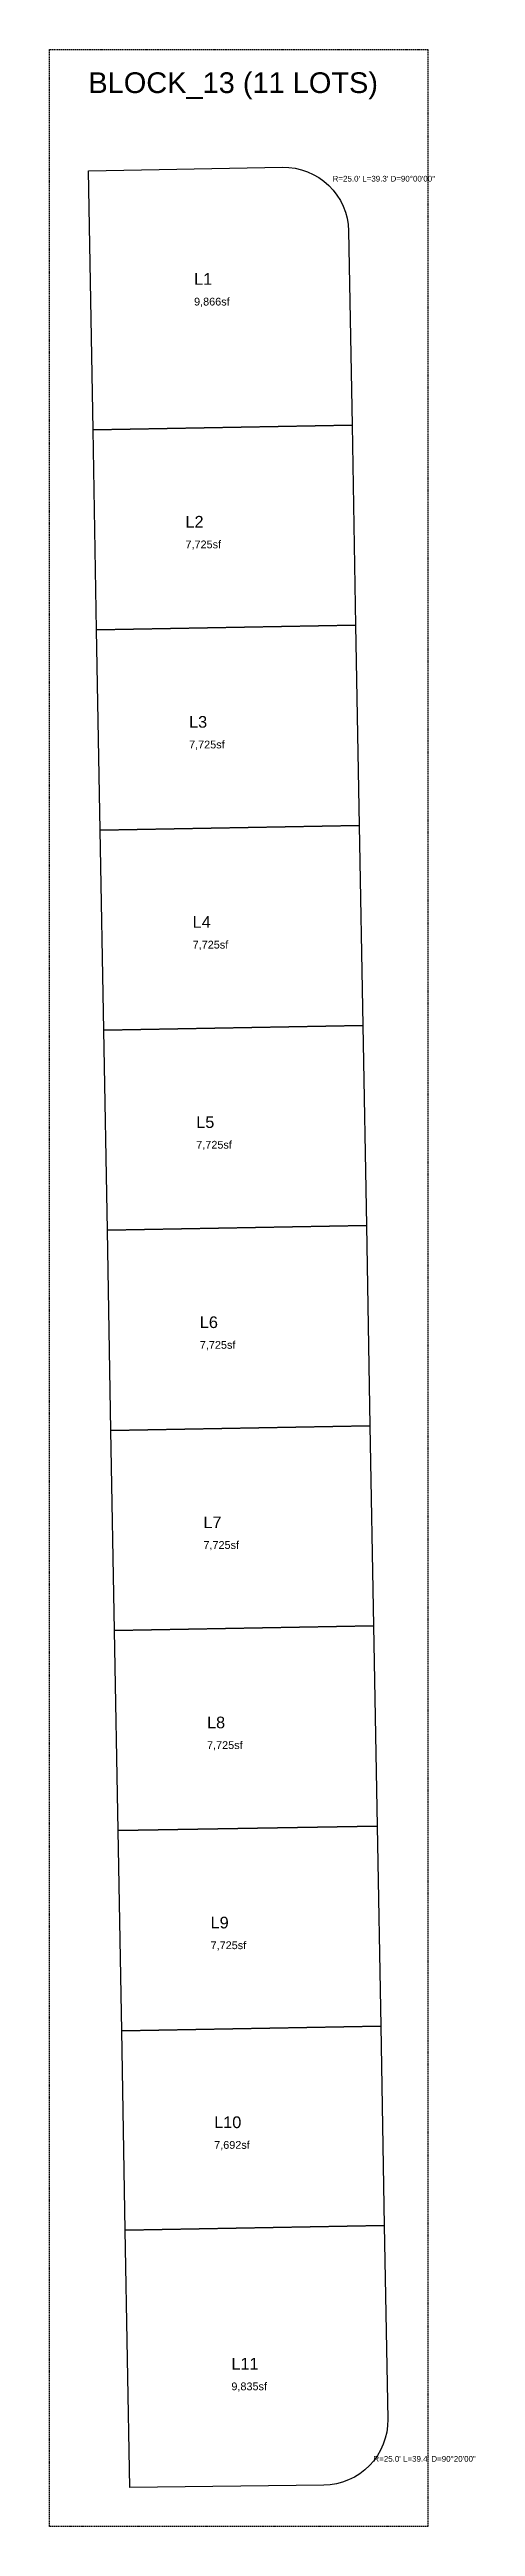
# Model space of a CAD drawing. Extents: x -844 to 2614, y -2909 to 108.
# Drawn here: x -15 to 149, y -2909 to -1953 of the extents above; entities that cross this region are included whole.
import ezdxf

# ---------------------------------------------------------------- set-up
doc = ezdxf.new("R2010")
doc.units = 0
doc.linetypes.add('DASHED', pattern=[0.75, 0.5, -0.25])
for name, color, linetype in [('BLOCK-BORDER', 8, 'DASHED'), ('BLOCK-TITLE', 2, 'CONTINUOUS'), ('LOT-BOUNDARY', 4, 'CONTINUOUS'), ('LOT-CURVE', 6, 'CONTINUOUS'), ('LOT-DIM', 7, 'CONTINUOUS'), ('LOT-TEXT', 2, 'CONTINUOUS')]:
    doc.layers.add(name, color=color, linetype=linetype)
doc.styles.get("Standard").update_dxf_attribs({"font": 'Arial'})

msp = doc.modelspace()

# ---------------------------------------------------------------- texts
at = {"layer": 'BLOCK-TITLE'}
msp.add_text('BLOCK_13 (11 LOTS)', height=8, dxfattribs=at).set_placement((0, -1970))
at = {"layer": 'LOT-DIM'}
for s, p in [('R=25.0\' L=39.3\' D=90%%d00\'00"', (94.2941, -2004.1588)), ('R=25.0\' L=39.4\' D=90%%d20\'00"', (110.0306, -2884.2007))]:
    msp.add_text(s, height=2.2, dxfattribs=at).set_placement(p)
at = {"layer": 'LOT-TEXT'}
for s, height, p in [('L1', 4.5, (40.7983, -2044.0062)), ('9,866sf', 3, (40.7983, -2052.0062)), ('L2', 4.5, (37.4785, -2137.7058)), ('7,725sf', 3, (37.4785, -2145.7058)), ('L3', 4.5, (38.8641, -2214.9434)), ('7,725sf', 3, (38.8641, -2222.9434)), ('L4', 4.5, (40.2498, -2292.181)), ('7,725sf', 3, (40.2498, -2300.181)), ('L5', 4.5, (41.6354, -2369.4186)), ('7,725sf', 3, (41.6354, -2377.4186)), ('L6', 4.5, (43.0211, -2446.6561)), ('7,725sf', 3, (43.0211, -2454.6561)), ('L7', 4.5, (44.4067, -2523.8937)), ('7,725sf', 3, (44.4067, -2531.8937)), ('L8', 4.5, (45.7924, -2601.1313)), ('7,725sf', 3, (45.7924, -2609.1313)), ('L9', 4.5, (47.178, -2678.3688)), ('7,725sf', 3, (47.178, -2686.3688)), ('L10', 4.5, (48.5607, -2755.4414)), ('7,692sf', 3, (48.5607, -2763.4414)), ('L11', 4.5, (55.2041, -2848.6235)), ('9,835sf', 3, (55.2041, -2856.6235))]:
    msp.add_text(s, height=height, dxfattribs=at).set_placement(p)

# ---------------------------------------------------------------- linework, layer by layer
at = {"layer": 'BLOCK-BORDER'}
for p, q in [((-15, -2909.1961), (-15, -1953.2063)), ((-15, -1953.2063), (131.0363, -1953.2063)), ((131.0363, -1953.2063), (131.0363, -2909.1961)), ((131.0363, -2909.1961), (-15, -2909.1961))]:
    msp.add_line(p, q, dxfattribs=at)
at = {"layer": 'LOT-BOUNDARY'}
for p, q in [((0, -2000), (74.9879, -1998.6547)), ((1.7937, -2099.9839), (0, -2000)), ((100.4323, -2023.2023), (101.7776, -2098.1902)), ((101.7776, -2098.1902), (1.7937, -2099.9839)), ((1.7937, -2099.9839), (101.7776, -2098.1902)), ((3.1794, -2177.2215), (1.7937, -2099.9839)), ((101.7776, -2098.1902), (103.1633, -2175.4278)), ((103.1633, -2175.4278), (3.1794, -2177.2215)), ((3.1794, -2177.2215), (103.1633, -2175.4278)), ((4.565, -2254.4591), (3.1794, -2177.2215)), ((103.1633, -2175.4278), (104.5489, -2252.6653)), ((104.5489, -2252.6653), (4.565, -2254.4591)), ((4.565, -2254.4591), (104.5489, -2252.6653)), ((5.9506, -2331.6966), (4.565, -2254.4591)), ((104.5489, -2252.6653), (105.9346, -2329.9029)), ((105.9346, -2329.9029), (5.9506, -2331.6966)), ((5.9506, -2331.6966), (105.9346, -2329.9029)), ((7.3363, -2408.9342), (5.9506, -2331.6966)), ((105.9346, -2329.9029), (107.3202, -2407.1405)), ((107.3202, -2407.1405), (7.3363, -2408.9342)), ((7.3363, -2408.9342), (107.3202, -2407.1405)), ((8.7219, -2486.1718), (7.3363, -2408.9342)), ((107.3202, -2407.1405), (108.7058, -2484.3781)), ((108.7058, -2484.3781), (8.7219, -2486.1718)), ((8.7219, -2486.1718), (108.7058, -2484.3781)), ((108.7058, -2484.3781), (110.0915, -2561.6156)), ((10.1076, -2563.4093), (8.7219, -2486.1718)), ((110.0915, -2561.6156), (10.1076, -2563.4093)), ((10.1076, -2563.4093), (110.0915, -2561.6156)), ((110.0915, -2561.6156), (111.4771, -2638.8532)), ((11.4932, -2640.6469), (10.1076, -2563.4093)), ((111.4771, -2638.8532), (11.4932, -2640.6469)), ((11.4932, -2640.6469), (111.4771, -2638.8532)), ((12.8789, -2717.8845), (11.4932, -2640.6469)), ((111.4771, -2638.8532), (112.8628, -2716.0908)), ((112.8628, -2716.0908), (12.8789, -2717.8845)), ((12.8789, -2717.8845), (112.8628, -2716.0908)), ((14.2586, -2794.7921), (12.8789, -2717.8845)), ((112.8628, -2716.0908), (114.2425, -2792.9984)), ((114.2425, -2792.9984), (14.2586, -2794.7921)), ((14.2586, -2794.7921), (114.2425, -2792.9984)), ((16.0419, -2894.1961), (14.2586, -2794.7921)), ((114.2425, -2792.9984), (115.5852, -2867.8423)), ((90.8922, -2893.2889), (16.0419, -2894.1961))]:
    msp.add_line(p, q, dxfattribs=at)
at = {"layer": 'LOT-CURVE'}
for p, q in [((74.9879, -1998.6547), (77.4401, -1998.7311)), ((77.4401, -1998.7311), (79.873, -1999.0475)), ((79.873, -1999.0475), (82.2632, -1999.6009)), ((82.2632, -1999.6009), (84.5876, -2000.3858)), ((84.5876, -2000.3858), (86.8239, -2001.3948)), ((86.8239, -2001.3948), (88.9505, -2002.6182)), ((88.9505, -2002.6182), (90.947, -2004.0441)), ((90.947, -2004.0441), (92.7941, -2005.6588)), ((92.7941, -2005.6588), (94.474, -2007.4468)), ((94.474, -2007.4468), (95.9706, -2009.3908)), ((95.9706, -2009.3908), (97.2695, -2011.4722)), ((97.2695, -2011.4722), (98.358, -2013.6709)), ((98.358, -2013.6709), (99.2258, -2015.9656)), ((99.2258, -2015.9656), (99.8646, -2018.3344)), ((99.8646, -2018.3344), (100.268, -2020.7544)), ((100.268, -2020.7544), (100.4323, -2023.2023)), ((115.5852, -2867.8423), (115.5081, -2870.3035)), ((113.8408, -2877.4758), (112.8244, -2879.7187)), ((114.6316, -2875.1438), (113.8408, -2877.4758)), ((115.1892, -2872.7452), (114.6316, -2875.1438)), ((115.5081, -2870.3035), (115.1892, -2872.7452)), ((108.5306, -2885.7007), (106.7308, -2887.3813)), ((110.1563, -2883.8512), (108.5306, -2885.7007)), ((111.5922, -2881.8507), (110.1563, -2883.8512)), ((112.8244, -2879.7187), (111.5922, -2881.8507)), ((93.3501, -2893.1378), (90.8922, -2893.2889)), ((95.7811, -2892.7456), (93.3501, -2893.1378)), ((98.1618, -2892.1162), (95.7811, -2892.7456)), ((100.469, -2891.2557), (98.1618, -2892.1162)), ((102.6803, -2890.1723), (100.469, -2891.2557)), ((104.7743, -2888.8767), (102.6803, -2890.1723)), ((106.7308, -2887.3813), (104.7743, -2888.8767))]:
    msp.add_line(p, q, dxfattribs=at)

msp.set_redraw_order([(e.dxf.handle, doc.entitydb.next_handle()) for e in msp.query("TEXT MTEXT ATTDEF DIMENSION ARC_DIMENSION")])  # texts and dimensions are drawn at this point

doc.saveas('drawing.dxf')
